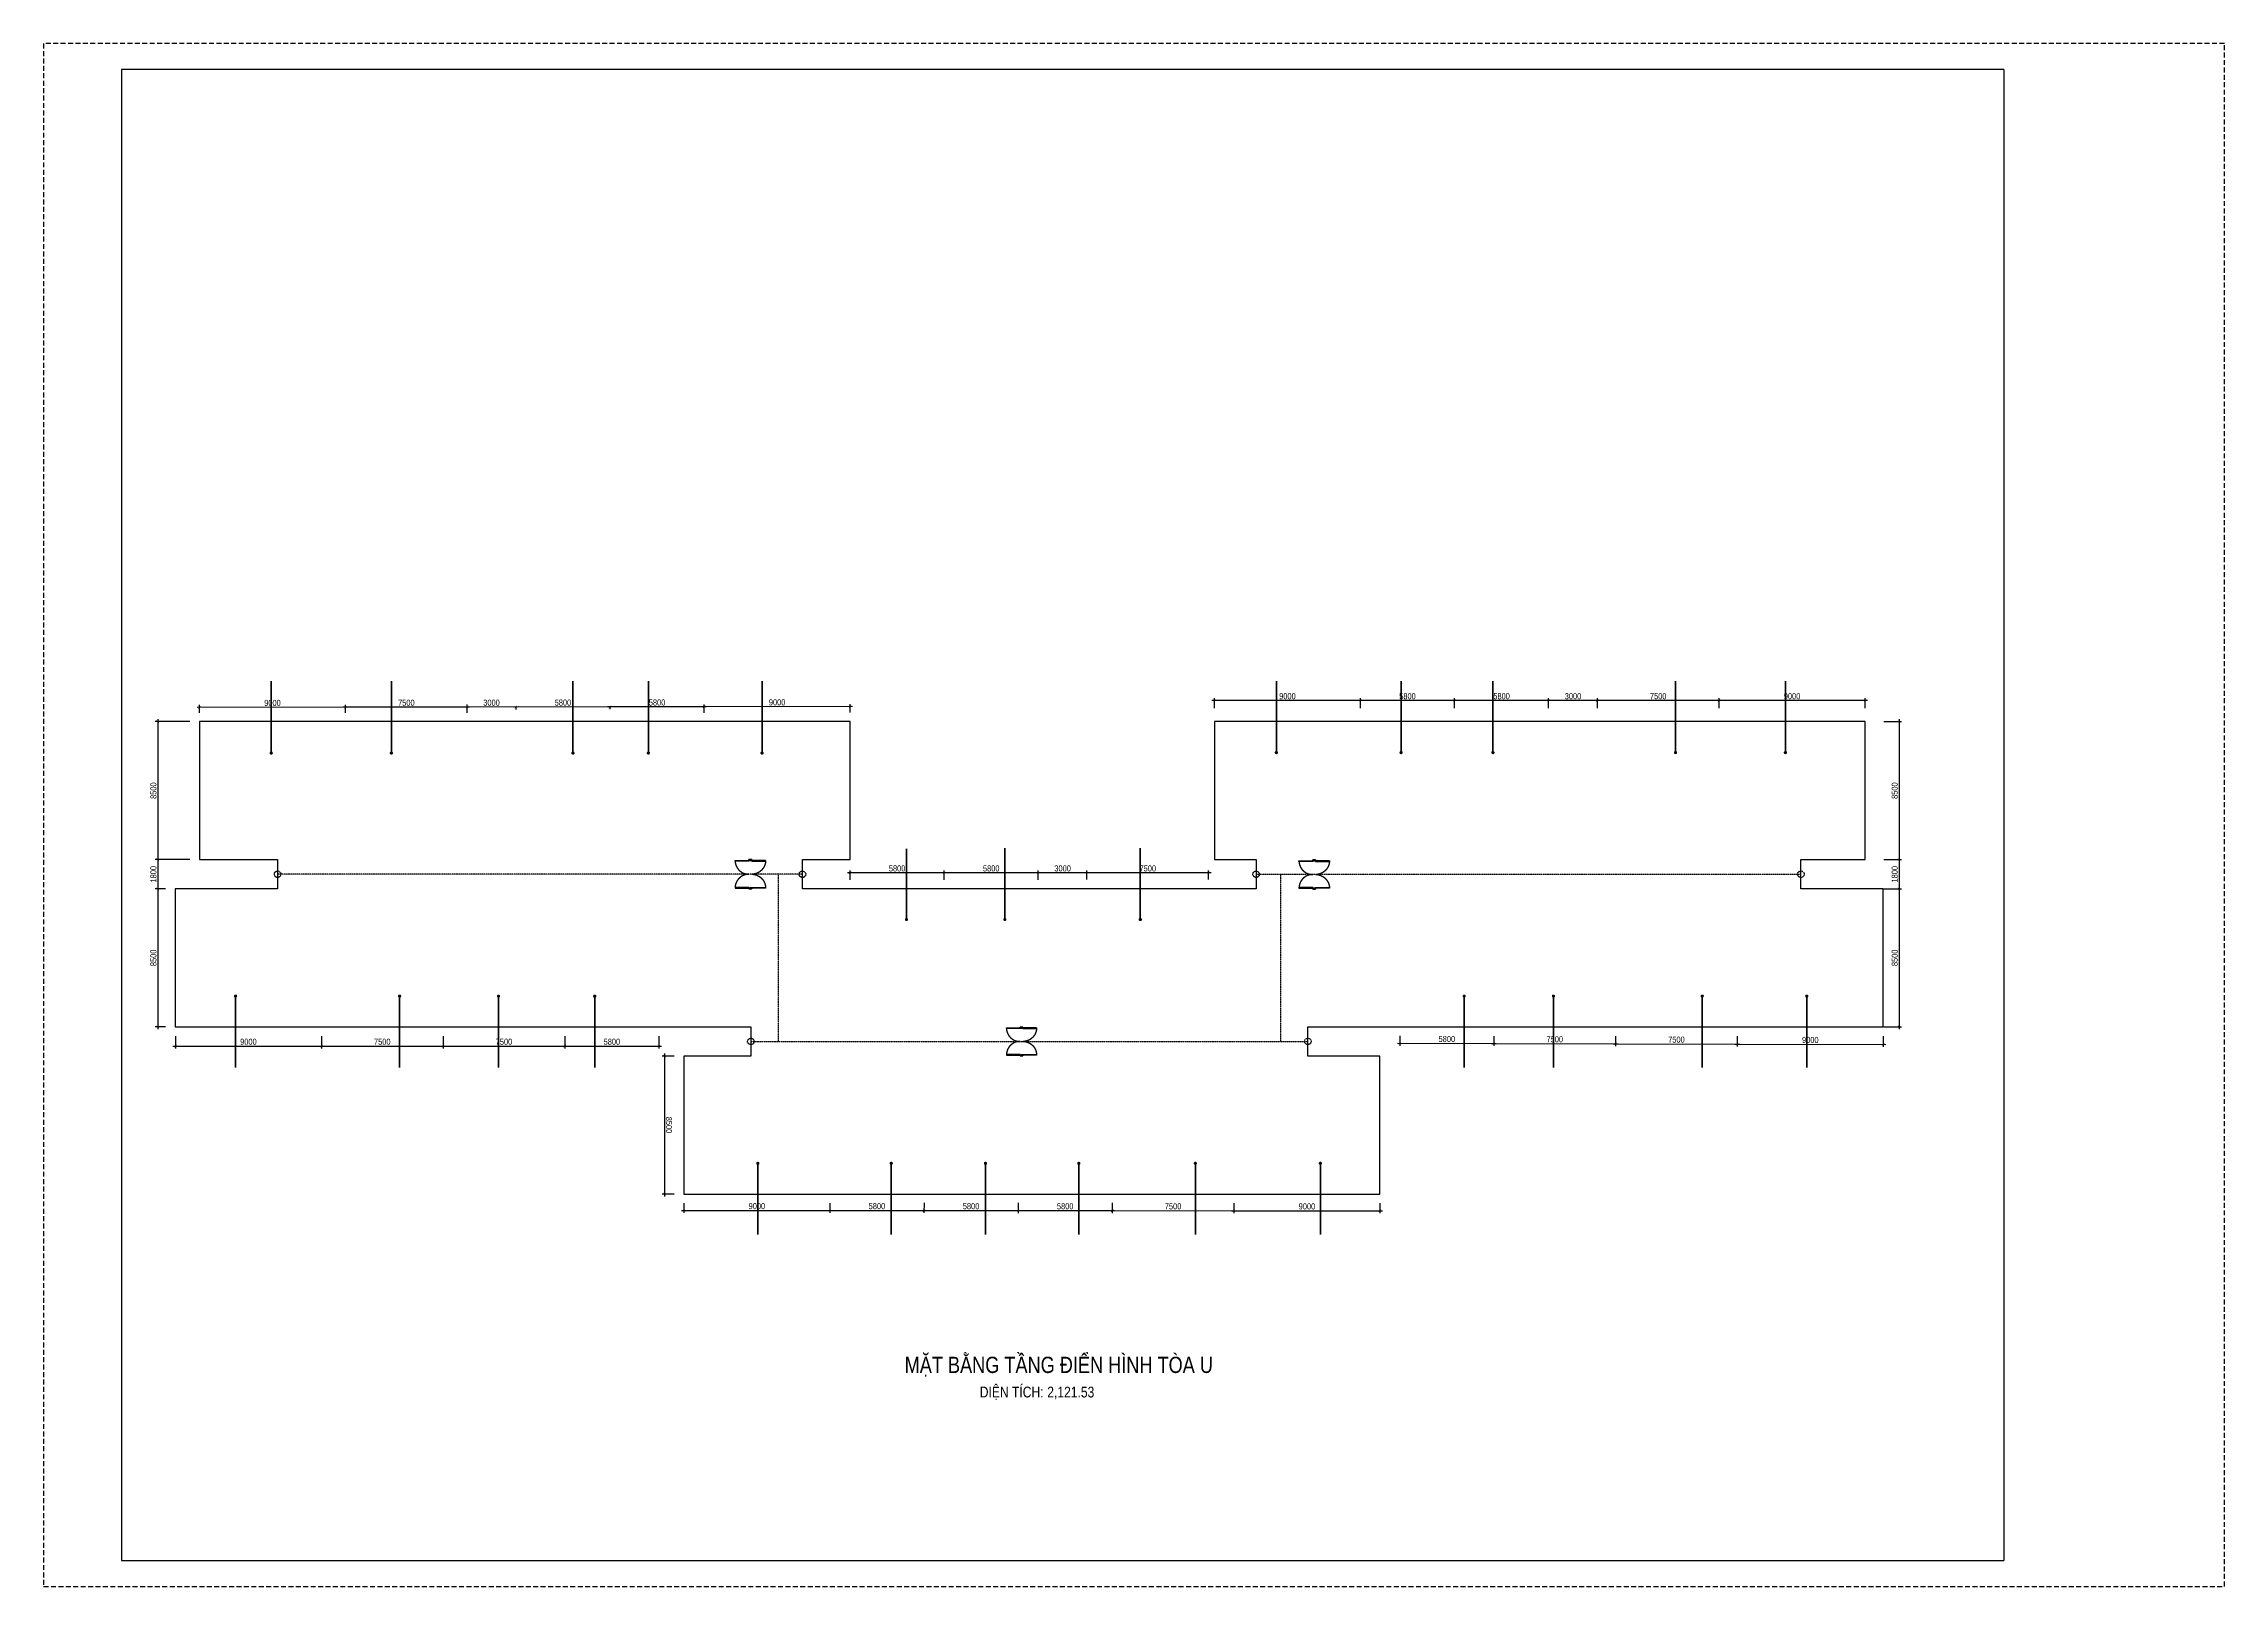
# Model space of a CAD drawing. Header units: millimetres. Extents: x 43 to 134443, y -95209 to -169.
import ezdxf
from ezdxf.enums import TextEntityAlignment as Align

# ---------------------------------------------------------------- set-up
doc = ezdxf.new("R2010")
doc.units = ezdxf.units.MM
doc.linetypes.add('HIDDEN', pattern=[9.525, 6.35, -3.175])
doc.layers.get('0').update_dxf_attribs({"color": 231})
doc.layers.get('DefPoints').update_dxf_attribs({"color": 191})
for name, color, linetype in [('A-DOOR', 142, 'Continuous'), ('MDI-BAO', 1, 'Continuous'), ('S-DIM', 231, 'Continuous')]:
    doc.layers.add(name, color=color, linetype=linetype)
doc.layers.add('A-SHBD', color=7, linetype='Continuous', lineweight=35)
doc.layers.add('A-TEXT', color=255, linetype='Continuous', lineweight=25)
doc.layers.add('MDI-HANHLANG', color=5, linetype='HIDDEN', plot=False)
doc.styles.add('250602-MB CO CAU CĂN HO X1-3A-1$0$style1', font='arial.ttf')
doc.styles.add('VTK_Arial', font='arial.ttf', dxfattribs={"width": 0.8})
doc.dimstyles.new('250602-MB CO CAU CĂN HO X1-3A-1$0$Dim_50', dxfattribs={"dimscale": 50, "dimtxt": 2, "dimasz": 1.5, "dimexe": 1, "dimexo": 0, "dimgap": 1, "dimtad": 1, "dimdec": 0, "dimlfac": -1, "dimzin": 12, "dimdsep": 46, "dimtxsty": '250602-MB CO CAU CĂN HO X1-3A-1$0$style1', "dimblk1": '250602-MB CO CAU CĂN HO X1-3A-1$0$_ARCHTICK', "dimblk2": '250602-MB CO CAU CĂN HO X1-3A-1$0$_ARCHTICK', "dimsah": 1, "dimcen": 1.5, "dimdle": 1.5, "dimclrd": 256, "dimclre": 256, "dimclrt": 2, "dimadec": 1, "dimazin": 3, "dimtm": 1e-09, "dimtfac": 0.416667, "dimtdec": 0, "dimtix": 1, "dimtmove": 2, "dimatfit": 3, "dimfxl": 7, "dimfxlon": 1, "dimtolj": 1, "dimtzin": 0, "dimlwd": -1, "dimlwe": -1, "dimarcsym": 1})
doc.dimstyles.new('A-2.5-DIM100', dxfattribs={"dimscale": 150, "dimtxt": 2.5, "dimasz": 1, "dimexe": 1, "dimexo": 0, "dimgap": 0.5, "dimtad": 1, "dimdec": 0, "dimzin": 12, "dimdsep": 46, "dimtxsty": 'VTK_Arial', "dimblk": 'ARCHTICK', "dimcen": 0, "dimdle": 1, "dimclrd": 256, "dimclre": 256, "dimclrt": 7, "dimadec": 1, "dimazin": 3, "dimtfac": 1, "dimtdec": 0, "dimtmove": 0, "dimatfit": 2, "dimfxl": 20, "dimtolj": 1, "dimtzin": 0, "dimlwd": -1, "dimlwe": -1, "dimarcsym": 0})

msp = doc.modelspace()

# ---------------------------------------------------------------- texts
at = {"layer": 'A-TEXT', "style": 'VTK_Arial', "width": 0.8}
msp.add_text('MẶT BẰNG TẦNG ĐIỂN HÌNH TÒA U', height=1000, dxfattribs=at).set_placement((62608, -82063.4), align=Align.CENTER)
for s, p in [('DIỆN TÍCH:', (57737.6, -83571.5)), ('2,121.53', (61897.8, -83572.8))]:
    msp.add_text(s, height=666.67, dxfattribs=at).set_placement(p)

# ---------------------------------------------------------------- blocks, each defined once
blk = doc.blocks.new('VTK-A1_BoKhungTen')
at = {"layer": 'DefPoints', "linetype": 'HIDDEN', "ltscale": 0.3}
blk.add_lwpolyline([(0, -594), (840, -594), (840, 0), (0, 0)], close=True, dxfattribs=at)
at = {"layer": 'DefPoints'}
for points in [[(755, -10), (30, -10), (30, -584), (755, -584)], [(755, -10), (755, -584)]]:
    blk.add_lwpolyline(points, dxfattribs=at)
blk = doc.blocks.new('*U7')
for p, q in [((-738, -90), (-738, -50)), ((-100, -70), (-738, -70)), ((-100, -90), (-100, -50)), ((-738, -1685), (-738, -1725)), ((-100, -1705), (-738, -1705)), ((-100, -1685), (-100, -1725))]:
    blk.add_line(p, q)
for points in [[(180, 0), (180, -60), (40, -60), (40, -50), (0, -50), (0, 0)], [(0, -50), (0, -90), (-838, -90), (-838, -50)], [(0, -1725), (0, -1685), (-838, -1685), (-838, -1725)], [(180, -1775), (180, -1715), (40, -1715), (40, -1725), (0, -1725), (0, -1775)]]:
    blk.add_lwpolyline(points, close=True)
at = {"linetype": 'HIDDEN', "ltscale": 1000}
for centre, start, end in [((0, -50), 180.00004, 270), ((0, -1725), 90, 179.99996)]:
    blk.add_arc(centre, 838, start, end, dxfattribs=at)
blk = doc.blocks.new('*U8')
for p, q in [((-738, -90), (-738, -50)), ((-100, -70), (-738, -70)), ((-100, -90), (-100, -50)), ((-738, -1685), (-738, -1725)), ((-100, -1705), (-738, -1705)), ((-100, -1685), (-100, -1725))]:
    blk.add_line(p, q)
for points in [[(180, 0), (180, -60), (40, -60), (40, -50), (0, -50), (0, 0)], [(0, -50), (0, -90), (-838, -90), (-838, -50)], [(0, -1725), (0, -1685), (-838, -1685), (-838, -1725)], [(180, -1775), (180, -1715), (40, -1715), (40, -1725), (0, -1725), (0, -1775)]]:
    blk.add_lwpolyline(points, close=True)
at = {"linetype": 'HIDDEN', "ltscale": 1000}
for centre, start, end in [((0, -50), 180.00004, 270), ((0, -1725), 90, 179.99996)]:
    blk.add_arc(centre, 838, start, end, dxfattribs=at)
blk = doc.blocks.new('*U11')
for p, q in [((-750, -90), (-750, -50)), ((-100, -70), (-750, -70)), ((-100, -90), (-100, -50)), ((-750, -1710), (-750, -1750)), ((-100, -1730), (-750, -1730)), ((-100, -1710), (-100, -1750))]:
    blk.add_line(p, q)
for points in [[(180, 0), (180, -60), (40, -60), (40, -50), (0, -50), (0, 0)], [(0, -50), (0, -90), (-850, -90), (-850, -50)], [(0, -1750), (0, -1710), (-850, -1710), (-850, -1750)], [(180, -1800), (180, -1740), (40, -1740), (40, -1750), (0, -1750), (0, -1800)]]:
    blk.add_lwpolyline(points, close=True)
at = {"linetype": 'HIDDEN', "ltscale": 1000}
for centre, start, end in [((0, -50), 180.00004, 270), ((0, -1750), 90, 179.99996)]:
    blk.add_arc(centre, 850, start, end, dxfattribs=at)
blk = doc.blocks.new('250602-MB CO CAU CĂN HO X1-3A-1$0$_ARCHTICK')
at = {"color": 0, "linetype": 'ByBlock', "const_width": 0.15}
blk.add_lwpolyline([(-0.5, -0.5), (0.5, 0.5)], dxfattribs=at)
blk = doc.blocks.new('_ArchTick')
at = {"color": 0, "linetype": 'ByBlock', "const_width": 0.15}
blk.add_lwpolyline([(-0.5, -0.5), (0.5, 0.5)], dxfattribs=at)
blk = doc.blocks.new('*D17')
at = {"layer": 'DefPoints', "color": 0, "transparency": 16777216}
for p in [(64344, -51248), (64344, -51672, 0), (71844, -51672, 0)]:
    blk.add_point(p, dxfattribs=at)
at = {"layer": 'S-DIM', "transparency": 16777216}
for p, q in [((71994, -51248), (64194, -51248)), ((64344, -51672), (64344, -51098)), ((71844, -51672), (71844, -51098))]:
    blk.add_line(p, q, dxfattribs=at)
at = {"layer": 'S-DIM', "transparency": 16777216, "xscale": 150, "yscale": 150, "zscale": 150, "rotation": 180}
blk.add_blockref('_ArchTick', (64344, -51248), dxfattribs=at)
at = {"layer": 'S-DIM', "transparency": 16777216, "xscale": 150, "yscale": 150, "zscale": 150}
blk.add_blockref('_ArchTick', (71844, -51248), dxfattribs=at)
at = {"layer": 'S-DIM', "color": 7, "transparency": 16777216, "insert": (68094, -50981), "char_height": 375, "attachment_point": 5, "style": 'VTK_Arial'}
blk.add_mtext('\\A1;7500', dxfattribs=at)
blk = doc.blocks.new('*D18')
at = {"layer": 'DefPoints', "color": 0, "transparency": 16777216}
for p in [(61344, -51248), (61344, -51686, 0), (64344, -51672, 0)]:
    blk.add_point(p, dxfattribs=at)
at = {"layer": 'S-DIM', "transparency": 16777216}
for p, q in [((64494, -51248), (61194, -51248)), ((61344, -51686), (61344, -51098)), ((64344, -51672), (64344, -51098))]:
    blk.add_line(p, q, dxfattribs=at)
at = {"layer": 'S-DIM', "transparency": 16777216, "xscale": 150, "yscale": 150, "zscale": 150, "rotation": 180}
blk.add_blockref('_ArchTick', (61344, -51248), dxfattribs=at)
at = {"layer": 'S-DIM', "transparency": 16777216, "xscale": 150, "yscale": 150, "zscale": 150}
blk.add_blockref('_ArchTick', (64344, -51248), dxfattribs=at)
at = {"layer": 'S-DIM', "color": 7, "transparency": 16777216, "insert": (62844, -50981), "char_height": 375, "attachment_point": 5, "style": 'VTK_Arial'}
blk.add_mtext('\\A1;3000', dxfattribs=at)
blk = doc.blocks.new('*D19')
at = {"layer": 'DefPoints', "color": 0, "transparency": 16777216}
for p in [(55544, -51248), (55544, -51686, 0), (61344, -51686, 0)]:
    blk.add_point(p, dxfattribs=at)
at = {"layer": 'S-DIM', "transparency": 16777216}
for p, q in [((61494, -51248), (55394, -51248)), ((55544, -51686), (55544, -51098)), ((61344, -51686), (61344, -51098))]:
    blk.add_line(p, q, dxfattribs=at)
at = {"layer": 'S-DIM', "transparency": 16777216, "xscale": 150, "yscale": 150, "zscale": 150, "rotation": 180}
blk.add_blockref('_ArchTick', (55544, -51248), dxfattribs=at)
at = {"layer": 'S-DIM', "transparency": 16777216, "xscale": 150, "yscale": 150, "zscale": 150}
blk.add_blockref('_ArchTick', (61344, -51248), dxfattribs=at)
at = {"layer": 'S-DIM', "color": 7, "transparency": 16777216, "insert": (58444, -50981), "char_height": 375, "attachment_point": 5, "style": 'VTK_Arial'}
blk.add_mtext('\\A1;5800', dxfattribs=at)
blk = doc.blocks.new('*D20')
at = {"layer": 'DefPoints', "color": 0, "transparency": 16777216}
for p in [(49744, -51248), (49744, -51686, 0), (55544, -51686, 0)]:
    blk.add_point(p, dxfattribs=at)
at = {"layer": 'S-DIM', "transparency": 16777216}
for p, q in [((55694, -51248), (49594, -51248)), ((49744, -51686), (49744, -51098)), ((55544, -51686), (55544, -51098))]:
    blk.add_line(p, q, dxfattribs=at)
at = {"layer": 'S-DIM', "transparency": 16777216, "xscale": 150, "yscale": 150, "zscale": 150, "rotation": 180}
blk.add_blockref('_ArchTick', (49744, -51248), dxfattribs=at)
at = {"layer": 'S-DIM', "transparency": 16777216, "xscale": 150, "yscale": 150, "zscale": 150}
blk.add_blockref('_ArchTick', (55544, -51248), dxfattribs=at)
at = {"layer": 'S-DIM', "color": 7, "transparency": 16777216, "insert": (52644, -50981), "char_height": 375, "attachment_point": 5, "style": 'VTK_Arial'}
blk.add_mtext('\\A1;5800', dxfattribs=at)
blk = doc.blocks.new('*D21')
at = {"layer": 'DefPoints', "color": 0, "transparency": 16777216}
for p in [(40749, -41022), (40749, -41387, 0), (49749, -41377, 0)]:
    blk.add_point(p, dxfattribs=at)
at = {"layer": 'S-DIM', "transparency": 16777216}
for p, q in [((49899, -41012), (40599, -41023)), ((40749, -41387), (40749, -40872)), ((49749, -41377), (49749, -40862))]:
    blk.add_line(p, q, dxfattribs=at)
at = {"layer": 'S-DIM', "transparency": 16777216, "xscale": 150, "yscale": 150, "zscale": 150}
for p, rotation in [((40749, -41022), 180.0636619510385), ((49749, -41012), 0.06366195103847616)]:
    blk.add_blockref('_ArchTick', p, dxfattribs=dict(at, rotation=rotation))
at = {"layer": 'S-DIM', "color": 7, "transparency": 16777216, "insert": (45249, -40751), "char_height": 375, "attachment_point": 5, "rotation": 0.06366, "style": 'VTK_Arial'}
blk.add_mtext('\\A1;9000', dxfattribs=at)
blk = doc.blocks.new('*D22')
at = {"layer": 'DefPoints', "color": 0, "transparency": 16777216}
for p in [(34949, -41022, 0), (34949, -41029), (40749, -41387, 0)]:
    blk.add_point(p, dxfattribs=at)
at = {"layer": 'S-DIM', "transparency": 16777216}
for p, q in [((40899, -41022), (34799, -41029)), ((34949, -41022), (34949, -41179)), ((40749, -41387), (40749, -40872))]:
    blk.add_line(p, q, dxfattribs=at)
at = {"layer": 'S-DIM', "transparency": 16777216, "xscale": 150, "yscale": 150, "zscale": 150}
for p, rotation in [((34949, -41029), 180.0636619510385), ((40749, -41022), 0.06366195103847616)]:
    blk.add_blockref('_ArchTick', p, dxfattribs=dict(at, rotation=rotation))
at = {"layer": 'S-DIM', "color": 7, "transparency": 16777216, "insert": (37849, -40759), "char_height": 375, "attachment_point": 5, "rotation": 0.06366, "style": 'VTK_Arial'}
blk.add_mtext('\\A1;5800', dxfattribs=at)
blk = doc.blocks.new('*D23')
at = {"layer": 'DefPoints', "color": 0, "transparency": 16777216}
for p in [(29149, -41022, 0), (29149, -41035), (34949, -41022, 0)]:
    blk.add_point(p, dxfattribs=at)
at = {"layer": 'S-DIM', "transparency": 16777216}
for p, q in [((35099, -41029), (28999, -41036)), ((29149, -41022), (29149, -41185)), ((34949, -41022), (34949, -41179))]:
    blk.add_line(p, q, dxfattribs=at)
at = {"layer": 'S-DIM', "transparency": 16777216, "xscale": 150, "yscale": 150, "zscale": 150}
for p, rotation in [((29149, -41035), 180.0636619510385), ((34949, -41029), 0.06366195103847616)]:
    blk.add_blockref('_ArchTick', p, dxfattribs=dict(at, rotation=rotation))
at = {"layer": 'S-DIM', "color": 7, "transparency": 16777216, "insert": (32049, -40766), "char_height": 375, "attachment_point": 5, "rotation": 0.06366, "style": 'VTK_Arial'}
blk.add_mtext('\\A1;5800', dxfattribs=at)
blk = doc.blocks.new('*D24')
at = {"layer": 'DefPoints', "color": 0, "transparency": 16777216}
for p in [(26149, -41039), (26149, -41387, 0), (29149, -41022, 0)]:
    blk.add_point(p, dxfattribs=at)
at = {"layer": 'S-DIM', "transparency": 16777216}
for p, q in [((29299, -41035), (25999, -41039)), ((26149, -41387), (26149, -40889)), ((29149, -41022), (29149, -41185))]:
    blk.add_line(p, q, dxfattribs=at)
at = {"layer": 'S-DIM', "transparency": 16777216, "xscale": 150, "yscale": 150, "zscale": 150}
for p, rotation in [((26149, -41039), 180.0636619510385), ((29149, -41035), 0.06366195103847616)]:
    blk.add_blockref('_ArchTick', p, dxfattribs=dict(at, rotation=rotation))
at = {"layer": 'S-DIM', "color": 7, "transparency": 16777216, "insert": (27649, -40770), "char_height": 375, "attachment_point": 5, "rotation": 0.06366, "style": 'VTK_Arial'}
blk.add_mtext('\\A1;3000', dxfattribs=at)
blk = doc.blocks.new('*D25')
at = {"layer": 'DefPoints', "color": 0, "transparency": 16777216}
for p in [(18649, -41047), (18649, -41387, 0), (26149, -41387, 0)]:
    blk.add_point(p, dxfattribs=at)
at = {"layer": 'S-DIM', "transparency": 16777216}
for p, q in [((26299, -41039), (18499, -41047)), ((18649, -41387), (18649, -40897)), ((26149, -41387), (26149, -40889))]:
    blk.add_line(p, q, dxfattribs=at)
at = {"layer": 'S-DIM', "transparency": 16777216, "xscale": 150, "yscale": 150, "zscale": 150}
for p, rotation in [((18649, -41047), 180.0636619510385), ((26149, -41039), 0.06366195103847616)]:
    blk.add_blockref('_ArchTick', p, dxfattribs=dict(at, rotation=rotation))
at = {"layer": 'S-DIM', "color": 7, "transparency": 16777216, "insert": (22399, -40776), "char_height": 375, "attachment_point": 5, "rotation": 0.06366, "style": 'VTK_Arial'}
blk.add_mtext('\\A1;7500', dxfattribs=at)
blk = doc.blocks.new('*D26')
at = {"layer": 'DefPoints', "color": 0, "transparency": 16777216}
for p in [(9649, -41057), (9649, -41387, 0), (18649, -41387, 0)]:
    blk.add_point(p, dxfattribs=at)
at = {"layer": 'S-DIM', "transparency": 16777216}
for p, q in [((18799, -41047), (9499, -41057)), ((9649, -41387), (9649, -40907)), ((18649, -41387), (18649, -40897))]:
    blk.add_line(p, q, dxfattribs=at)
at = {"layer": 'S-DIM', "transparency": 16777216, "xscale": 150, "yscale": 150, "zscale": 150}
for p, rotation in [((9649, -41057), 180.0636619510385), ((18649, -41047), 0.06366195103847616)]:
    blk.add_blockref('_ArchTick', p, dxfattribs=dict(at, rotation=rotation))
at = {"layer": 'S-DIM', "color": 7, "transparency": 16777216, "insert": (14149, -40786), "char_height": 375, "attachment_point": 5, "rotation": 0.06366, "style": 'VTK_Arial'}
blk.add_mtext('\\A1;9000', dxfattribs=at)
blk = doc.blocks.new('*D27')
at = {"layer": 'DefPoints', "color": 0, "transparency": 16777216}
for p in [(9049, -41938, 0), (7078, -50438), (9049, -50438, 0)]:
    blk.add_point(p, dxfattribs=at)
at = {"layer": 'S-DIM', "transparency": 16777216}
for p, q in [((9049, -41938), (6928, -41938)), ((7078, -41788), (7078, -50588)), ((9049, -50438), (6928, -50438))]:
    blk.add_line(p, q, dxfattribs=at)
at = {"layer": 'S-DIM', "transparency": 16777216, "xscale": 150, "yscale": 150, "zscale": 150}
for p, rotation in [((7078, -41938), 90), ((7078, -50438), 270)]:
    blk.add_blockref('_ArchTick', p, dxfattribs=dict(at, rotation=rotation))
at = {"layer": 'S-DIM', "color": 7, "transparency": 16777216, "insert": (6812, -46188), "char_height": 375, "attachment_point": 5, "rotation": 90, "style": 'VTK_Arial'}
blk.add_mtext('\\A1;8500', dxfattribs=at)
blk = doc.blocks.new('*D28')
at = {"layer": 'DefPoints', "color": 0, "transparency": 16777216}
for p in [(9049, -50438, 0), (7078, -52238), (7559, -52238, 0)]:
    blk.add_point(p, dxfattribs=at)
at = {"layer": 'S-DIM', "transparency": 16777216}
for p, q in [((9049, -50438), (6928, -50438)), ((7078, -50288), (7078, -52388)), ((7559, -52238), (6928, -52238))]:
    blk.add_line(p, q, dxfattribs=at)
at = {"layer": 'S-DIM', "transparency": 16777216, "xscale": 150, "yscale": 150, "zscale": 150}
for p, rotation in [((7078, -50438), 90), ((7078, -52238), 270)]:
    blk.add_blockref('_ArchTick', p, dxfattribs=dict(at, rotation=rotation))
at = {"layer": 'S-DIM', "color": 7, "transparency": 16777216, "insert": (6812, -51338), "char_height": 375, "attachment_point": 5, "rotation": 90, "style": 'VTK_Arial'}
blk.add_mtext('\\A1;1800', dxfattribs=at)
blk = doc.blocks.new('*D29')
at = {"layer": 'DefPoints', "color": 0, "transparency": 16777216}
for p in [(7559, -52238, 0), (7078, -60738), (7559, -60738, 0)]:
    blk.add_point(p, dxfattribs=at)
at = {"layer": 'S-DIM', "transparency": 16777216}
for p, q in [((7559, -52238), (6928, -52238)), ((7078, -52088), (7078, -60888)), ((7559, -60738), (6928, -60738))]:
    blk.add_line(p, q, dxfattribs=at)
at = {"layer": 'S-DIM', "transparency": 16777216, "xscale": 150, "yscale": 150, "zscale": 150}
for p, rotation in [((7078, -52238), 90), ((7078, -60738), 270)]:
    blk.add_blockref('_ArchTick', p, dxfattribs=dict(at, rotation=rotation))
at = {"layer": 'S-DIM', "color": 7, "transparency": 16777216, "insert": (6812, -56488), "char_height": 375, "attachment_point": 5, "rotation": 90, "style": 'VTK_Arial'}
blk.add_mtext('\\A1;8500', dxfattribs=at)
blk = doc.blocks.new('*D30')
at = {"layer": 'DefPoints', "color": 0, "transparency": 16777216}
for p in [(8164, -61305, 0), (17164, -61305, 0), (17164, -61926)]:
    blk.add_point(p, dxfattribs=at)
at = {"layer": 'S-DIM', "transparency": 16777216}
for p, q in [((8164, -61305), (8164, -62076)), ((17164, -61305), (17164, -62076)), ((8014, -61926), (17314, -61926))]:
    blk.add_line(p, q, dxfattribs=at)
at = {"layer": 'S-DIM', "transparency": 16777216, "xscale": 150, "yscale": 150, "zscale": 150, "rotation": 180}
blk.add_blockref('_ArchTick', (8164, -61926), dxfattribs=at)
at = {"layer": 'S-DIM', "transparency": 16777216, "xscale": 150, "yscale": 150, "zscale": 150}
blk.add_blockref('_ArchTick', (17164, -61926), dxfattribs=at)
at = {"layer": 'S-DIM', "color": 7, "transparency": 16777216, "insert": (12664, -61659), "char_height": 375, "attachment_point": 5, "style": 'VTK_Arial'}
blk.add_mtext('\\A1;9000', dxfattribs=at)
blk = doc.blocks.new('*D31')
at = {"layer": 'DefPoints', "color": 0, "transparency": 16777216}
for p in [(17164, -61305, 0), (24664, -61305, 0), (24664, -61926)]:
    blk.add_point(p, dxfattribs=at)
at = {"layer": 'S-DIM', "transparency": 16777216}
for p, q in [((17164, -61305), (17164, -62076)), ((24664, -61305), (24664, -62076)), ((17014, -61926), (24814, -61926))]:
    blk.add_line(p, q, dxfattribs=at)
at = {"layer": 'S-DIM', "transparency": 16777216, "xscale": 150, "yscale": 150, "zscale": 150}
for p, rotation in [((17164, -61926), 180.000000000002), ((24664, -61926), 2.035554996136651e-12)]:
    blk.add_blockref('_ArchTick', p, dxfattribs=dict(at, rotation=rotation))
at = {"layer": 'S-DIM', "color": 7, "transparency": 16777216, "insert": (20914, -61659), "char_height": 375, "attachment_point": 5, "style": 'VTK_Arial'}
blk.add_mtext('\\A1;7500', dxfattribs=at)
blk = doc.blocks.new('*D32')
at = {"layer": 'DefPoints', "color": 0, "transparency": 16777216}
for p in [(24664, -61305, 0), (32164, -61305, 0), (32164, -61926)]:
    blk.add_point(p, dxfattribs=at)
at = {"layer": 'S-DIM', "transparency": 16777216}
for p, q in [((24664, -61305), (24664, -62076)), ((32164, -61305), (32164, -62076)), ((24514, -61926), (32314, -61926))]:
    blk.add_line(p, q, dxfattribs=at)
at = {"layer": 'S-DIM', "transparency": 16777216, "xscale": 150, "yscale": 150, "zscale": 150}
for p, rotation in [((24664, -61926), 180.000000000002), ((32164, -61926), 2.035554996136651e-12)]:
    blk.add_blockref('_ArchTick', p, dxfattribs=dict(at, rotation=rotation))
at = {"layer": 'S-DIM', "color": 7, "transparency": 16777216, "insert": (28414, -61659), "char_height": 375, "attachment_point": 5, "style": 'VTK_Arial'}
blk.add_mtext('\\A1;7500', dxfattribs=at)
blk = doc.blocks.new('*D33')
at = {"layer": 'DefPoints', "color": 0, "transparency": 16777216}
for p in [(32164, -61305, 0), (37964, -61305, 0), (37964, -61926)]:
    blk.add_point(p, dxfattribs=at)
at = {"layer": 'S-DIM', "transparency": 16777216}
for p, q in [((32164, -61305), (32164, -62076)), ((37964, -61305), (37964, -62076)), ((32014, -61926), (38114, -61926))]:
    blk.add_line(p, q, dxfattribs=at)
at = {"layer": 'S-DIM', "transparency": 16777216, "xscale": 150, "yscale": 150, "zscale": 150}
for p, rotation in [((32164, -61926), 180.000000000002), ((37964, -61926), 2.035554996136651e-12)]:
    blk.add_blockref('_ArchTick', p, dxfattribs=dict(at, rotation=rotation))
at = {"layer": 'S-DIM', "color": 7, "transparency": 16777216, "insert": (35064, -61659), "char_height": 375, "attachment_point": 5, "style": 'VTK_Arial'}
blk.add_mtext('\\A1;5800', dxfattribs=at)
blk = doc.blocks.new('*D34')
at = {"layer": 'DefPoints', "color": 0, "transparency": 16777216}
for p in [(38902, -62538, 0), (38318, -71039), (38912, -71038, 0)]:
    blk.add_point(p, dxfattribs=at)
at = {"layer": 'S-DIM', "transparency": 16777216}
for p, q in [((38902, -62538), (38158, -62539)), ((38308, -62389), (38318, -71189)), ((38912, -71038), (38168, -71039))]:
    blk.add_line(p, q, dxfattribs=at)
at = {"layer": 'S-DIM', "transparency": 16777216, "xscale": 150, "yscale": 150, "zscale": 150}
for p, rotation in [((38308, -62539), 90.0674067683283), ((38318, -71039), 270.0674067683283)]:
    blk.add_blockref('_ArchTick', p, dxfattribs=dict(at, rotation=rotation))
at = {"layer": 'S-DIM', "color": 7, "transparency": 16777216, "insert": (38580, -66788), "char_height": 375, "attachment_point": 5, "rotation": 270.06741, "style": 'VTK_Arial'}
blk.add_mtext('\\A1;8500', dxfattribs=at)
blk = doc.blocks.new('*D35')
at = {"layer": 'DefPoints', "color": 0, "transparency": 16777216}
for p in [(39502, -71600, 0), (48501, -72053), (48502, -71605, 0)]:
    blk.add_point(p, dxfattribs=at)
at = {"layer": 'S-DIM', "transparency": 16777216}
for p, q in [((39351, -72048), (48651, -72053)), ((39502, -71600), (39501, -72198)), ((48502, -71605), (48501, -72203))]:
    blk.add_line(p, q, dxfattribs=at)
at = {"layer": 'S-DIM', "transparency": 16777216, "xscale": 150, "yscale": 150, "zscale": 150}
for p, rotation in [((39501, -72048), 179.9681690146564), ((48501, -72053), 359.9681690146564)]:
    blk.add_blockref('_ArchTick', p, dxfattribs=dict(at, rotation=rotation))
at = {"layer": 'S-DIM', "color": 7, "transparency": 16777216, "insert": (44002, -71784), "char_height": 375, "attachment_point": 5, "rotation": 359.96817, "style": 'VTK_Arial'}
blk.add_mtext('\\A1;9000', dxfattribs=at)
blk = doc.blocks.new('*D36')
at = {"layer": 'DefPoints', "color": 0, "transparency": 16777216}
for p in [(48502, -71605, 0), (54301, -72056), (54302, -71589, 0)]:
    blk.add_point(p, dxfattribs=at)
at = {"layer": 'S-DIM', "transparency": 16777216}
for p, q in [((48351, -72053), (54451, -72056)), ((48502, -71605), (48501, -72203)), ((54302, -71589), (54301, -72206))]:
    blk.add_line(p, q, dxfattribs=at)
at = {"layer": 'S-DIM', "transparency": 16777216, "xscale": 150, "yscale": 150, "zscale": 150}
for p, rotation in [((48501, -72053), 179.9681690146564), ((54301, -72056), 359.9681690146564)]:
    blk.add_blockref('_ArchTick', p, dxfattribs=dict(at, rotation=rotation))
at = {"layer": 'S-DIM', "color": 7, "transparency": 16777216, "insert": (51402, -71788), "char_height": 375, "attachment_point": 5, "rotation": 359.96817, "style": 'VTK_Arial'}
blk.add_mtext('\\A1;5800', dxfattribs=at)
blk = doc.blocks.new('*D37')
at = {"layer": 'DefPoints', "color": 0, "transparency": 16777216}
for p in [(54302, -71589, 0), (60101, -72060), (60102, -71589, 0)]:
    blk.add_point(p, dxfattribs=at)
at = {"layer": 'S-DIM', "transparency": 16777216}
for p, q in [((54151, -72056), (60251, -72060)), ((54302, -71589), (54301, -72206)), ((60102, -71589), (60101, -72210))]:
    blk.add_line(p, q, dxfattribs=at)
at = {"layer": 'S-DIM', "transparency": 16777216, "xscale": 150, "yscale": 150, "zscale": 150}
for p, rotation in [((54301, -72056), 179.9681690146564), ((60101, -72060), 359.9681690146564)]:
    blk.add_blockref('_ArchTick', p, dxfattribs=dict(at, rotation=rotation))
at = {"layer": 'S-DIM', "color": 7, "transparency": 16777216, "insert": (57202, -71791), "char_height": 375, "attachment_point": 5, "rotation": 359.96817, "style": 'VTK_Arial'}
blk.add_mtext('\\A1;5800', dxfattribs=at)
blk = doc.blocks.new('*D38')
at = {"layer": 'DefPoints', "color": 0, "transparency": 16777216}
for p in [(60102, -71589, 0), (65901, -72063), (65902, -71589, 0)]:
    blk.add_point(p, dxfattribs=at)
at = {"layer": 'S-DIM', "transparency": 16777216}
for p, q in [((59951, -72059), (66051, -72063)), ((60102, -71589), (60101, -72210)), ((65902, -71589), (65901, -72213))]:
    blk.add_line(p, q, dxfattribs=at)
at = {"layer": 'S-DIM', "transparency": 16777216, "xscale": 150, "yscale": 150, "zscale": 150}
for p, rotation in [((60101, -72060), 179.9681690146564), ((65901, -72063), 359.9681690146564)]:
    blk.add_blockref('_ArchTick', p, dxfattribs=dict(at, rotation=rotation))
at = {"layer": 'S-DIM', "color": 7, "transparency": 16777216, "insert": (63002, -71795), "char_height": 375, "attachment_point": 5, "rotation": 359.96817, "style": 'VTK_Arial'}
blk.add_mtext('\\A1;5800', dxfattribs=at)
blk = doc.blocks.new('*D39')
at = {"layer": 'DefPoints', "color": 0, "transparency": 16777216}
for p in [(65902, -71589, 0), (73401, -72067), (73402, -71605, 0)]:
    blk.add_point(p, dxfattribs=at)
at = {"layer": 'S-DIM', "transparency": 16777216}
for p, q in [((65751, -72063), (73551, -72067)), ((65902, -71589), (65901, -72213)), ((73402, -71605), (73401, -72217))]:
    blk.add_line(p, q, dxfattribs=at)
at = {"layer": 'S-DIM', "transparency": 16777216, "xscale": 150, "yscale": 150, "zscale": 150}
for p, rotation in [((65901, -72063), 179.9681690146564), ((73401, -72067), 359.9681690146564)]:
    blk.add_blockref('_ArchTick', p, dxfattribs=dict(at, rotation=rotation))
at = {"layer": 'S-DIM', "color": 7, "transparency": 16777216, "insert": (69652, -71798), "char_height": 375, "attachment_point": 5, "rotation": 359.96817, "style": 'VTK_Arial'}
blk.add_mtext('\\A1;7500', dxfattribs=at)
blk = doc.blocks.new('*D40')
at = {"layer": 'DefPoints', "color": 0, "transparency": 16777216}
for p in [(73402, -71605, 0), (82401, -72072), (82402, -71605, 0)]:
    blk.add_point(p, dxfattribs=at)
at = {"layer": 'S-DIM', "transparency": 16777216}
for p, q in [((73251, -72067), (82551, -72072)), ((73402, -71605), (73401, -72217)), ((82402, -71605), (82401, -72222))]:
    blk.add_line(p, q, dxfattribs=at)
at = {"layer": 'S-DIM', "transparency": 16777216, "xscale": 150, "yscale": 150, "zscale": 150}
for p, rotation in [((73401, -72067), 179.9681690146564), ((82401, -72072), 359.9681690146564)]:
    blk.add_blockref('_ArchTick', p, dxfattribs=dict(at, rotation=rotation))
at = {"layer": 'S-DIM', "color": 7, "transparency": 16777216, "insert": (77902, -71803), "char_height": 375, "attachment_point": 5, "rotation": 359.96817, "style": 'VTK_Arial'}
blk.add_mtext('\\A1;9000', dxfattribs=at)
blk = doc.blocks.new('*D41')
at = {"layer": 'DefPoints', "color": 0, "transparency": 16777216}
for p in [(83624, -61290), (89423, -61765), (89424, -61305)]:
    blk.add_point(p, dxfattribs=at)
at = {"layer": 'S-DIM', "transparency": 16777216}
for p, q in [((83473, -61749), (89573, -61765)), ((83624, -61290), (83623, -61900)), ((89424, -61305), (89423, -61915))]:
    blk.add_line(p, q, dxfattribs=at)
at = {"layer": 'S-DIM', "transparency": 16777216, "xscale": 150, "yscale": 150, "zscale": 150}
for p, rotation in [((83623, -61750), 179.8518223862992), ((89423, -61765), 359.8518223862992)]:
    blk.add_blockref('_ArchTick', p, dxfattribs=dict(at, rotation=rotation))
at = {"layer": 'S-DIM', "color": 7, "transparency": 16777216, "insert": (86524, -61491), "char_height": 375, "attachment_point": 5, "rotation": 359.85182, "style": 'VTK_Arial'}
blk.add_mtext('\\A1;5800', dxfattribs=at)
blk = doc.blocks.new('*D42')
at = {"layer": 'DefPoints', "color": 0, "transparency": 16777216}
for p in [(89424, -61305), (96923, -61784), (96924, -61305)]:
    blk.add_point(p, dxfattribs=at)
at = {"layer": 'S-DIM', "transparency": 16777216}
for p, q in [((89273, -61764), (97073, -61785)), ((89424, -61305), (89423, -61915)), ((96924, -61305), (96923, -61934))]:
    blk.add_line(p, q, dxfattribs=at)
at = {"layer": 'S-DIM', "transparency": 16777216, "xscale": 150, "yscale": 150, "zscale": 150}
for p, rotation in [((89423, -61765), 179.8518223862992), ((96923, -61784), 359.8518223862992)]:
    blk.add_blockref('_ArchTick', p, dxfattribs=dict(at, rotation=rotation))
at = {"layer": 'S-DIM', "color": 7, "transparency": 16777216, "insert": (93174, -61508), "char_height": 375, "attachment_point": 5, "rotation": 359.85182, "style": 'VTK_Arial'}
blk.add_mtext('\\A1;7500', dxfattribs=at)
blk = doc.blocks.new('*D43')
at = {"layer": 'DefPoints', "color": 0, "transparency": 16777216}
for p in [(96924, -61305), (104423, -61804), (104424, -61305)]:
    blk.add_point(p, dxfattribs=at)
at = {"layer": 'S-DIM', "transparency": 16777216}
for p, q in [((96773, -61784), (104573, -61804)), ((96924, -61305), (96923, -61934)), ((104424, -61305), (104422, -61954))]:
    blk.add_line(p, q, dxfattribs=at)
at = {"layer": 'S-DIM', "transparency": 16777216, "xscale": 150, "yscale": 150, "zscale": 150}
for p, rotation in [((96923, -61784), 179.8518223862992), ((104423, -61804), 359.8518223862992)]:
    blk.add_blockref('_ArchTick', p, dxfattribs=dict(at, rotation=rotation))
at = {"layer": 'S-DIM', "color": 7, "transparency": 16777216, "insert": (100674, -61527), "char_height": 375, "attachment_point": 5, "rotation": 359.85182, "style": 'VTK_Arial'}
blk.add_mtext('\\A1;7500', dxfattribs=at)
blk = doc.blocks.new('*D44')
at = {"layer": 'DefPoints', "color": 0, "transparency": 16777216}
for p in [(104424, -61305), (113424, -61305), (113423, -61827)]:
    blk.add_point(p, dxfattribs=at)
at = {"layer": 'S-DIM', "transparency": 16777216}
for p, q in [((104273, -61803), (113573, -61827)), ((104424, -61305), (104422, -61954)), ((113424, -61305), (113422, -61977))]:
    blk.add_line(p, q, dxfattribs=at)
at = {"layer": 'S-DIM', "transparency": 16777216, "xscale": 150, "yscale": 150, "zscale": 150}
for p, rotation in [((104423, -61804), 179.8518223862992), ((113423, -61827), 359.8518223862992)]:
    blk.add_blockref('_ArchTick', p, dxfattribs=dict(at, rotation=rotation))
at = {"layer": 'S-DIM', "color": 7, "transparency": 16777216, "insert": (108924, -61549), "char_height": 375, "attachment_point": 5, "rotation": 359.85182, "style": 'VTK_Arial'}
blk.add_mtext('\\A1;9000', dxfattribs=at)
blk = doc.blocks.new('*D45')
at = {"layer": 'DefPoints', "color": 0, "transparency": 16777216}
for p in [(113449, -41938), (113449, -50438), (114392, -50438)]:
    blk.add_point(p, dxfattribs=at)
at = {"layer": 'S-DIM', "transparency": 16777216}
for p, q in [((113449, -41938), (114542, -41938)), ((114392, -41788), (114392, -50588)), ((113449, -50438), (114542, -50438))]:
    blk.add_line(p, q, dxfattribs=at)
at = {"layer": 'S-DIM', "transparency": 16777216, "xscale": 150, "yscale": 150, "zscale": 150}
for p, rotation in [((114392, -41938), 90), ((114392, -50438), 270)]:
    blk.add_blockref('_ArchTick', p, dxfattribs=dict(at, rotation=rotation))
at = {"layer": 'S-DIM', "color": 7, "transparency": 16777216, "insert": (114126, -46188), "char_height": 375, "attachment_point": 5, "rotation": 90, "style": 'VTK_Arial'}
blk.add_mtext('\\A1;8500', dxfattribs=at)
blk = doc.blocks.new('*D46')
at = {"layer": 'DefPoints', "color": 0, "transparency": 16777216}
for p in [(113449, -50438), (113449, -52238), (114392, -52238)]:
    blk.add_point(p, dxfattribs=at)
at = {"layer": 'S-DIM', "transparency": 16777216}
for p, q in [((113449, -50438), (114542, -50438)), ((114392, -50288), (114392, -52388)), ((113449, -52238), (114542, -52238))]:
    blk.add_line(p, q, dxfattribs=at)
at = {"layer": 'S-DIM', "transparency": 16777216, "xscale": 150, "yscale": 150, "zscale": 150}
for p, rotation in [((114392, -50438), 90), ((114392, -52238), 270)]:
    blk.add_blockref('_ArchTick', p, dxfattribs=dict(at, rotation=rotation))
at = {"layer": 'S-DIM', "color": 7, "transparency": 16777216, "insert": (114126, -51338), "char_height": 375, "attachment_point": 5, "rotation": 90, "style": 'VTK_Arial'}
blk.add_mtext('\\A1;1800', dxfattribs=at)
blk = doc.blocks.new('*D47')
at = {"layer": 'DefPoints', "color": 0, "transparency": 16777216}
for p in [(113449, -52238), (113449, -60738), (114392, -60738)]:
    blk.add_point(p, dxfattribs=at)
at = {"layer": 'S-DIM', "transparency": 16777216}
for p, q in [((113449, -52238), (114542, -52238)), ((114392, -52088), (114392, -60888)), ((113449, -60738), (114542, -60738))]:
    blk.add_line(p, q, dxfattribs=at)
at = {"layer": 'S-DIM', "transparency": 16777216, "xscale": 150, "yscale": 150, "zscale": 150}
for p, rotation in [((114392, -52238), 90), ((114392, -60738), 270)]:
    blk.add_blockref('_ArchTick', p, dxfattribs=dict(at, rotation=rotation))
at = {"layer": 'S-DIM', "color": 7, "transparency": 16777216, "insert": (114126, -56488), "char_height": 375, "attachment_point": 5, "rotation": 90, "style": 'VTK_Arial'}
blk.add_mtext('\\A1;8500', dxfattribs=at)
blk = doc.blocks.new('*D48')
at = {"layer": 'DefPoints', "color": 0, "transparency": 16777216}
for p in [(103299, -40637), (103299, -41108), (112299, -41108)]:
    blk.add_point(p, dxfattribs=at)
at = {"layer": 'S-DIM', "transparency": 16777216}
for p, q in [((112449, -40637), (103149, -40637)), ((103299, -41108), (103299, -40487)), ((112299, -41108), (112299, -40487))]:
    blk.add_line(p, q, dxfattribs=at)
at = {"layer": 'S-DIM', "transparency": 16777216, "xscale": 150, "yscale": 150, "zscale": 150, "rotation": 180}
blk.add_blockref('_ArchTick', (103299, -40637), dxfattribs=at)
at = {"layer": 'S-DIM', "transparency": 16777216, "xscale": 150, "yscale": 150, "zscale": 150}
blk.add_blockref('_ArchTick', (112299, -40637), dxfattribs=at)
at = {"layer": 'S-DIM', "color": 7, "transparency": 16777216, "insert": (107799, -40371), "char_height": 375, "attachment_point": 5, "style": 'VTK_Arial'}
blk.add_mtext('\\A1;9000', dxfattribs=at)
blk = doc.blocks.new('*D49')
at = {"layer": 'DefPoints', "color": 0, "transparency": 16777216}
for p in [(95799, -40637), (95799, -41108), (103299, -41108)]:
    blk.add_point(p, dxfattribs=at)
at = {"layer": 'S-DIM', "transparency": 16777216}
for p, q in [((103449, -40637), (95649, -40637)), ((95799, -41108), (95799, -40487)), ((103299, -41108), (103299, -40487))]:
    blk.add_line(p, q, dxfattribs=at)
at = {"layer": 'S-DIM', "transparency": 16777216, "xscale": 150, "yscale": 150, "zscale": 150, "rotation": 180}
blk.add_blockref('_ArchTick', (95799, -40637), dxfattribs=at)
at = {"layer": 'S-DIM', "transparency": 16777216, "xscale": 150, "yscale": 150, "zscale": 150}
blk.add_blockref('_ArchTick', (103299, -40637), dxfattribs=at)
at = {"layer": 'S-DIM', "color": 7, "transparency": 16777216, "insert": (99549, -40371), "char_height": 375, "attachment_point": 5, "style": 'VTK_Arial'}
blk.add_mtext('\\A1;7500', dxfattribs=at)
blk = doc.blocks.new('*D50')
at = {"layer": 'DefPoints', "color": 0, "transparency": 16777216}
for p in [(92799, -40637), (92799, -41108), (95799, -41108)]:
    blk.add_point(p, dxfattribs=at)
at = {"layer": 'S-DIM', "transparency": 16777216}
for p, q in [((95949, -40637), (92649, -40637)), ((92799, -41108), (92799, -40487)), ((95799, -41108), (95799, -40487))]:
    blk.add_line(p, q, dxfattribs=at)
at = {"layer": 'S-DIM', "transparency": 16777216, "xscale": 150, "yscale": 150, "zscale": 150, "rotation": 180}
blk.add_blockref('_ArchTick', (92799, -40637), dxfattribs=at)
at = {"layer": 'S-DIM', "transparency": 16777216, "xscale": 150, "yscale": 150, "zscale": 150}
blk.add_blockref('_ArchTick', (95799, -40637), dxfattribs=at)
at = {"layer": 'S-DIM', "color": 7, "transparency": 16777216, "insert": (94299, -40371), "char_height": 375, "attachment_point": 5, "style": 'VTK_Arial'}
blk.add_mtext('\\A1;3000', dxfattribs=at)
blk = doc.blocks.new('*D51')
at = {"layer": 'DefPoints', "color": 0, "transparency": 16777216}
for p in [(86999, -40637), (86999, -41108), (92799, -41108)]:
    blk.add_point(p, dxfattribs=at)
at = {"layer": 'S-DIM', "transparency": 16777216}
for p, q in [((92949, -40637), (86849, -40637)), ((86999, -41108), (86999, -40487)), ((92799, -41108), (92799, -40487))]:
    blk.add_line(p, q, dxfattribs=at)
at = {"layer": 'S-DIM', "transparency": 16777216, "xscale": 150, "yscale": 150, "zscale": 150, "rotation": 180}
blk.add_blockref('_ArchTick', (86999, -40637), dxfattribs=at)
at = {"layer": 'S-DIM', "transparency": 16777216, "xscale": 150, "yscale": 150, "zscale": 150}
blk.add_blockref('_ArchTick', (92799, -40637), dxfattribs=at)
at = {"layer": 'S-DIM', "color": 7, "transparency": 16777216, "insert": (89899, -40371), "char_height": 375, "attachment_point": 5, "style": 'VTK_Arial'}
blk.add_mtext('\\A1;5800', dxfattribs=at)
blk = doc.blocks.new('*D52')
at = {"layer": 'DefPoints', "color": 0, "transparency": 16777216}
for p in [(81199, -40637), (81199, -41108), (86999, -41108)]:
    blk.add_point(p, dxfattribs=at)
at = {"layer": 'S-DIM', "transparency": 16777216}
for p, q in [((87149, -40637), (81049, -40637)), ((81199, -41108), (81199, -40487)), ((86999, -41108), (86999, -40487))]:
    blk.add_line(p, q, dxfattribs=at)
at = {"layer": 'S-DIM', "transparency": 16777216, "xscale": 150, "yscale": 150, "zscale": 150, "rotation": 180}
blk.add_blockref('_ArchTick', (81199, -40637), dxfattribs=at)
at = {"layer": 'S-DIM', "transparency": 16777216, "xscale": 150, "yscale": 150, "zscale": 150}
blk.add_blockref('_ArchTick', (86999, -40637), dxfattribs=at)
at = {"layer": 'S-DIM', "color": 7, "transparency": 16777216, "insert": (84099, -40371), "char_height": 375, "attachment_point": 5, "style": 'VTK_Arial'}
blk.add_mtext('\\A1;5800', dxfattribs=at)
blk = doc.blocks.new('*D53')
at = {"layer": 'DefPoints', "color": 0, "transparency": 16777216}
for p in [(72199, -40637), (72199, -41108), (81199, -41108)]:
    blk.add_point(p, dxfattribs=at)
at = {"layer": 'S-DIM', "transparency": 16777216}
for p, q in [((81349, -40637), (72049, -40637)), ((72199, -41108), (72199, -40487)), ((81199, -41108), (81199, -40487))]:
    blk.add_line(p, q, dxfattribs=at)
at = {"layer": 'S-DIM', "transparency": 16777216, "xscale": 150, "yscale": 150, "zscale": 150, "rotation": 180}
blk.add_blockref('_ArchTick', (72199, -40637), dxfattribs=at)
at = {"layer": 'S-DIM', "transparency": 16777216, "xscale": 150, "yscale": 150, "zscale": 150}
blk.add_blockref('_ArchTick', (81199, -40637), dxfattribs=at)
at = {"layer": 'S-DIM', "color": 7, "transparency": 16777216, "insert": (76699, -40371), "char_height": 375, "attachment_point": 5, "style": 'VTK_Arial'}
blk.add_mtext('\\A1;9000', dxfattribs=at)

# ---------------------------------------------------------------- dimensions: what is measured, and where the dimension line sits
at = {"layer": 'S-DIM'}
for base, p1, p2, picture, middle in [((72199.2, -40637.2), (81199.2, -41108.4), (72199.2, -41108.4), '*D53', (76699.2, -40370.7)), ((81199.2, -40637.2), (86999.2, -41108.4), (81199.2, -41108.4), '*D52', (84099.2, -40370.7)), ((86999.2, -40637.2), (92799.2, -41108.4), (86999.2, -41108.4), '*D51', (89899.2, -40370.7)), ((92799.2, -40637.2), (95799.2, -41108.4), (92799.2, -41108.4), '*D50', (94299.2, -40370.6)), ((95799.2, -40637.2), (103299.2, -41108.4), (95799.2, -41108.4), '*D49', (99549.2, -40370.7)), ((49744.1, -51247.8), (55544.1, -51686.4, 0), (49744.1, -51686.4, 0), '*D20', (52644.1, -50981.3)), ((55544.1, -51247.8), (61344.1, -51686.4, 0), (55544.1, -51686.4, 0), '*D19', (58444.1, -50981.3)), ((61344.1, -51247.8), (64344.1, -51671.6, 0), (61344.1, -51686.4, 0), '*D18', (62844.1, -50981.2))]:
    dim = msp.add_linear_dim(base=base, p1=p1, p2=p2, dimstyle='A-2.5-DIM100', override={"dimpost": '\\X', "dimtmove": 1}, dxfattribs=at)
    dim.commit()
    dim.dimension.update_dxf_attribs({"geometry": picture, "text_midpoint": middle})
for p1, p2, distance, picture, middle in [((112299.2, -41108.4), (103299.2, -41108.4), -471.3, '*D48', (107799.2, -40370.7)), ((49749.2, -41376.6, 0), (40749.2, -41386.6, 0), -364.2, '*D21', (45248.5, -40751)), ((9049.2, -41938.2, 0), (9049.2, -50438.2, 0), -1971.1, '*D27', (6811.7, -46188.2)), ((113449, -41938.2), (113449, -50438.2), 943.2, '*D45', (114125.7, -46188.2)), ((71844.1, -51671.6, 0), (64344.1, -51671.6, 0), -423.8, '*D17', (68094.1, -50981.3)), ((8164.4, -61304.8, 0), (17164.4, -61304.8, 0), -621.2, '*D30', (12664.4, -61659.5)), ((83624.1, -61289.8), (89424.1, -61304.8), -460, '*D41', (86523.6, -61490.8)), ((38901.6, -62538, 0), (38911.6, -71038, 0), -593.4, '*D34', (38579.7, -66788.3)), ((39501.6, -71599.5, 0), (48501.6, -71604.5, 0), -448.6, '*D35', (44001.5, -71784.1))]:
    dim = msp.add_aligned_dim(p1=p1, p2=p2, distance=distance, dimstyle='A-2.5-DIM100', override={"dimpost": '\\X'}, dxfattribs=at)
    dim.commit()
    dim.dimension.update_dxf_attribs({"geometry": picture, "text_midpoint": middle})
for base, p1, p2, angle, picture, middle in [((9648.9, -41057), (18649.2, -41386.6, 0), (9649.2, -41386.6, 0), 0.063662, '*D26', (14148.6, -40785.5)), ((18648.9, -41047), (26149.2, -41386.6, 0), (18649.2, -41386.6, 0), 0.063662, '*D25', (22398.6, -40776.4)), ((26148.8, -41038.7), (29149.2, -41022.4, 0), (26149.2, -41386.6, 0), 0.063662, '*D24', (27648.8, -40770.4)), ((29149.2, -41035.3), (34949.2, -41022.4, 0), (29149.2, -41022.4, 0), 0.063662, '*D23', (32049, -40765.7)), ((34949.2, -41028.9), (40749.2, -41386.6, 0), (34949.2, -41022.4, 0), 0.063662, '*D22', (37848.7, -40759.2)), ((7078.1, -52238.2), (9049.2, -50438.2, 0), (7559.3, -52238.2, 0), 90, '*D28', (6811.7, -51338.2)), ((114392.2, -52238.2), (113449, -50438.2), (113449, -52238.2), 90, '*D46', (114125.7, -51338.2)), ((7078.1, -60738.2), (7559.3, -52238.2, 0), (7559.3, -60738.2, 0), 90, '*D29', (6811.7, -56488.2)), ((114392.2, -60738.2), (113449, -52238.2), (113449, -60738.2), 90, '*D47', (114125.7, -56488.2)), ((24664.4, -61925.9), (17164.4, -61304.8, 0), (24664.4, -61304.8, 0), 180, '*D31', (20914.4, -61659.5)), ((32164.4, -61925.9), (24664.4, -61304.8, 0), (32164.4, -61304.8, 0), 180, '*D32', (28414.4, -61659.5)), ((37964.4, -61925.9), (32164.4, -61304.8, 0), (37964.4, -61304.8, 0), 180, '*D33', (35064.4, -61659.5)), ((96922.9, -61784.2), (89424.1, -61304.8), (96924.1, -61304.8), 179.851822, '*D42', (93173.6, -61508)), ((104422.9, -61803.6), (96924.1, -61304.8), (104424.1, -61304.8), 179.851822, '*D43', (100673.6, -61527.4)), ((113422.8, -61826.8), (104424.1, -61304.8), (113424.1, -61304.8), 179.851822, '*D44', (108923.5, -61548.7)), ((54301.4, -72056.3), (48501.6, -71604.5, 0), (54301.6, -71589.5, 0), 179.968169, '*D36', (51401.5, -71788.2)), ((60101.4, -72059.5), (54301.6, -71589.5, 0), (60101.6, -71589.5, 0), 179.968169, '*D37', (57201.5, -71791.4)), ((65901.4, -72062.7), (60101.6, -71589.5, 0), (65901.6, -71589.5, 0), 179.968169, '*D38', (63001.5, -71794.7)), ((73401.4, -72066.9), (65901.6, -71589.5, 0), (73401.6, -71604.5, 0), 179.968169, '*D39', (69651.5, -71798.4)), ((82401.4, -72071.9), (73401.6, -71604.5, 0), (82401.6, -71604.5, 0), 179.968169, '*D40', (77901.5, -71802.9))]:
    dim = msp.add_linear_dim(base=base, p1=p1, p2=p2, angle=angle, dimstyle='A-2.5-DIM100', override={"dimpost": '\\X', "dimtmove": 1}, dxfattribs=at)
    dim.commit()
    dim.dimension.update_dxf_attribs({"geometry": picture, "text_midpoint": middle})

# ---------------------------------------------------------------- linework, layer by layer
at = {"layer": 'MDI-BAO', "elevation": 0}
msp.add_lwpolyline([(9649.2, -41938.2), (9649.2, -50438.2), (14464.2, -50438.2), (14464.2, -52238.2), (8159.3, -52238.2), (8159.3, -60738.2), (43629.4, -60738), (43629.3, -62538), (39501.6, -62538), (39501.6, -71038), (82401.6, -71038), (82401.6, -62538), (77954.1, -62538), (77954.1, -60738), (113424.1, -60738.2), (113424.1, -52238.2), (108344.1, -52234.5), (108344.1, -50434.4), (112299.2, -50438.2), (112299.2, -41938.2), (72199.2, -41938.2), (72199.2, -50438.2), (74769.1, -50438.2), (74774.1, -52238.2), (46814.1, -52238.2), (46809, -50438.5), (49749.2, -50437.9), (49749.2, -41938.2)], close=True, dxfattribs=at)
at = {"layer": 'MDI-HANHLANG'}
for p, q in [((46811.5, -51338.2), (14464.2, -51338.2)), ((45314.2, -51338.2), (45314.2, -61637.9)), ((74771.6, -51338.2), (108344.1, -51338.2)), ((76274.1, -51338.2), (76274.1, -61637.9)), ((43629.3, -61637.9), (77954.1, -61637.9))]:
    msp.add_line(p, q, dxfattribs=at)
for centre in [(14464.2, -51338.2, 0), (46811.5, -51338.3, 0), (74771.6, -51338.2), (108344.1, -51338.2), (43629.3, -61638, 0), (77954.1, -61637.9)]:
    msp.add_circle(centre, 200, dxfattribs=at)

# ---------------------------------------------------------------- block references
at = {"layer": 'A-DOOR'}
for name, p in [('*U11', (43507.9, -50437.3, 0)), ('*U11', (78259.2, -50454.3, 0)), ('*U8', (60219.2, -60752.7, 0))]:
    msp.add_blockref(name, p, dxfattribs=at)
at = {"layer": 'A-DOOR', "xscale": -1}
for name, p in [('*U11', (43687.9, -50437.3, 0)), ('*U11', (78439.2, -50454.3, 0)), ('*U7', (60399.2, -60752.7, 0))]:
    msp.add_blockref(name, p, dxfattribs=at)
at = {"layer": 'DefPoints', "xscale": 160, "yscale": 160, "zscale": 160}
msp.add_blockref('VTK-A1_BoKhungTen', (43.4, -168.9), dxfattribs=at)

msp.set_redraw_order([(e.dxf.handle, doc.entitydb.next_handle()) for e in msp.query("TEXT MTEXT ATTDEF DIMENSION ARC_DIMENSION")])  # texts and dimensions are drawn at this point

# ---------------------------------------------------------------- leaders
at = {"layer": 'A-SHBD'}
for points in [[(14070.4, -43871.7, 0), (14070.4, -39437.2, 0)], [(21474.4, -43871.7, 0), (21474.4, -39437.2, 0)], [(32667.2, -43871.7, 0), (32667.2, -39437.2, 0)], [(37313.7, -43871.7, 0), (37313.8, -39437.2, 0)], [(44317.6, -43871.7, 0), (44317.6, -39437.2, 0)], [(76016.7, -43842.5, 0), (76016.7, -39453.1, 0)], [(83703.8, -43842.6, 0), (83703.8, -39453.1, 0)], [(89364.3, -43842.6, 0), (89364.2, -39453.1, 0)], [(100616.5, -43842.6, 0), (100616.5, -39453.1, 0)], [(107388.3, -43842.6, 0), (107388.3, -39453.1, 0)], [(53222.8, -54126.7, 0), (53222.8, -49782.3, 0)], [(59281.6, -54126.7, 0), (59281.6, -49737.3, 0)], [(67629.4, -54126.7, 0), (67629.4, -49737.3, 0)], [(11873.1, -58847.9, 0), (11873.1, -63237.4, 0)], [(21983.8, -58847.9, 0), (21983.8, -63237.4, 0)], [(28075.8, -58847.9, 0), (28075.9, -63237.4, 0)], [(34007, -58847.9, 0), (34007, -63237.4, 0)], [(87589.3, -58847.9, 0), (87589.3, -63237.4, 0)], [(93094.4, -58847.9, 0), (93094.3, -63237.4, 0)], [(102263.8, -58847.9, 0), (102263.8, -63237.4, 0)], [(108706.7, -58847.9, 0), (108706.7, -63237.4, 0)], [(44058.6, -69147.8, 0), (44058.6, -73537.2, 0)], [(52283.2, -69147.8, 0), (52283.2, -73537.2, 0)], [(58093.1, -69147.8, 0), (58093.1, -73537.2, 0)], [(63843.5, -69147.8, 0), (63843.5, -73537.2, 0)], [(71025, -69147.8, 0), (71025, -73537.2, 0)], [(78729.2, -69147.8, 0), (78729.2, -73537.2, 0)]]:
    msp.add_leader(points, dimstyle='250602-MB CO CAU CĂN HO X1-3A-1$0$Dim_50', override={"dimasz": 4, "dimtad": 0, "dimldrblk": 'Dot', "dimtfill": 1}, dxfattribs=at)

doc.saveas('drawing.dxf')
